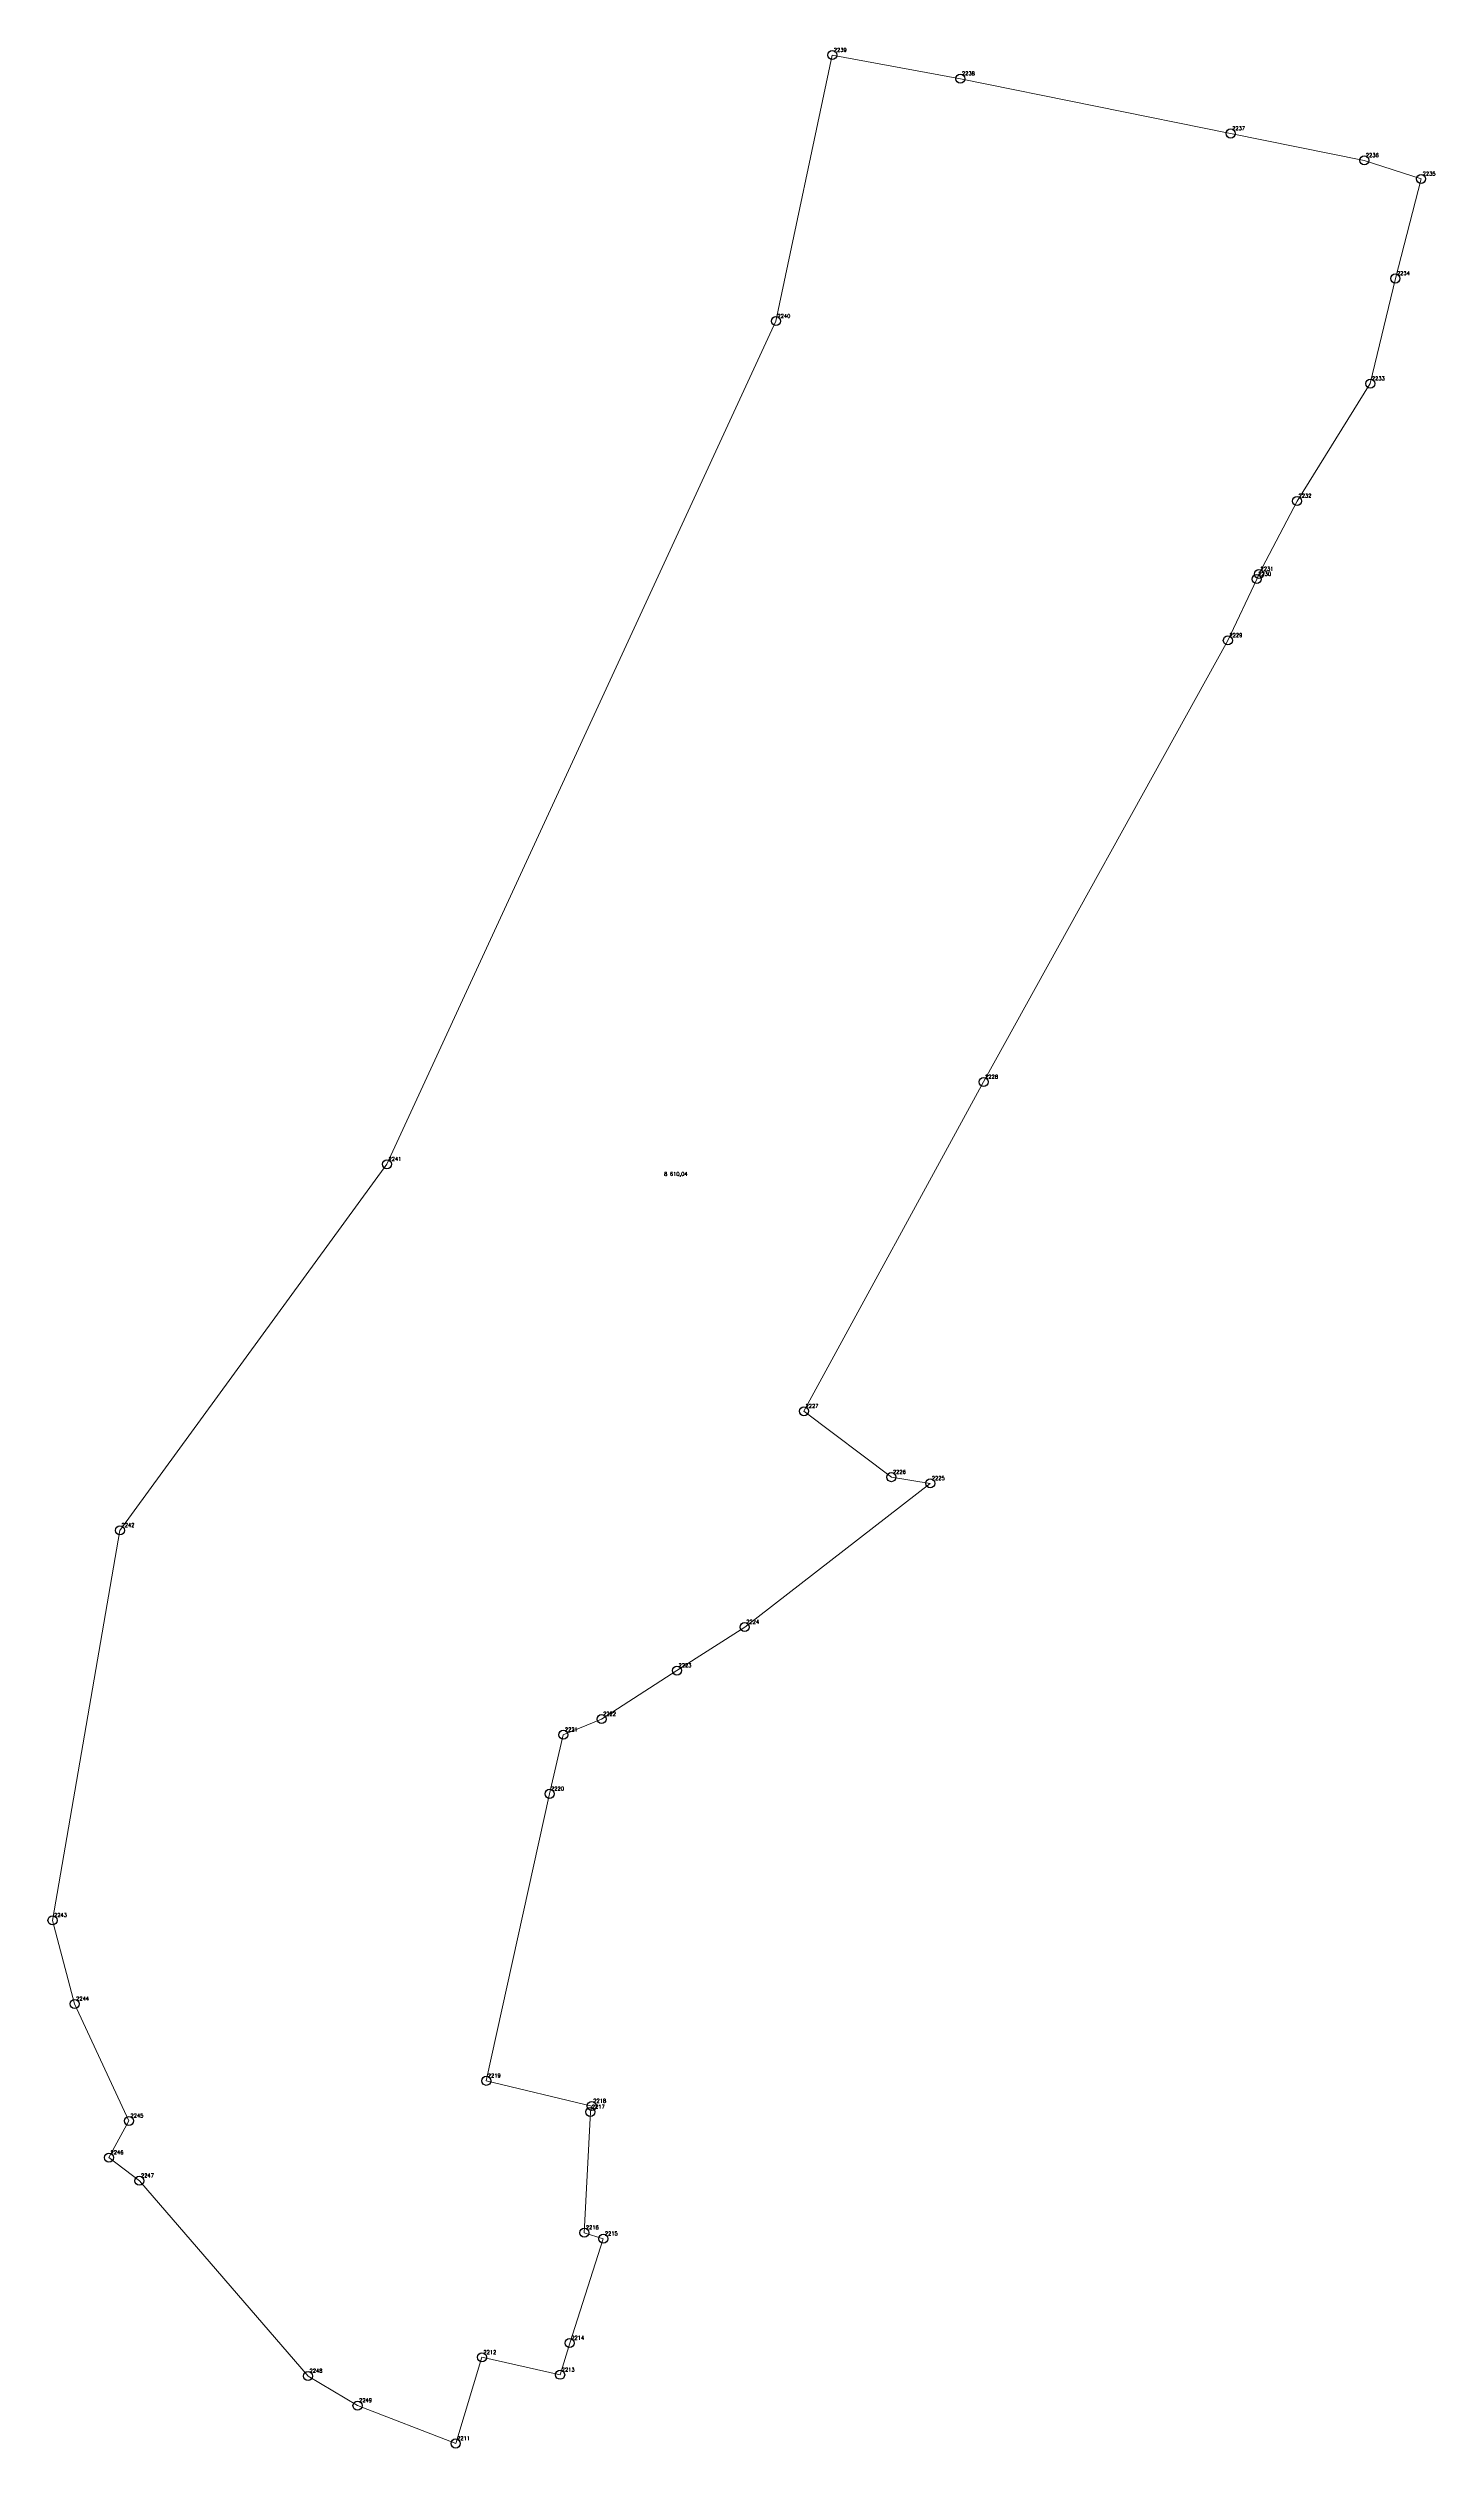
# Model space of a CAD drawing. Extents: x 1391578 to 1399811, y 355675 to 360827.
# Drawn here: x 1394252 to 1394366.9, y 360334.1 to 360532.9 of the extents above; entities that cross this region are included whole.
import ezdxf

# ---------------------------------------------------------------- set-up
doc = ezdxf.new("R2010")
doc.units = 0
doc.header["$PDMODE"] = 33
doc.header["$PDSIZE"] = 0.75
doc.layers.add('6 - утвержденные границы территорий окн', color=7, linetype='Continuous')
doc.styles.get("Standard").update_dxf_attribs({"font": 'simplex.shx'})

msp = doc.modelspace()

# ---------------------------------------------------------------- linework, layer by layer
at = {"layer": '6 - утвержденные границы территорий окн', "color": 7, "lineweight": 20}
msp.add_lwpolyline([(1394285.75, 360334.44), (1394277.61, 360337.58), (1394273.51, 360340.03), (1394259.54, 360356.2), (1394257.02, 360358.12), (1394258.67, 360361.16), (1394254.17, 360370.85), (1394252.34, 360377.77), (1394257.93, 360410.07), (1394280.05, 360440.4), (1394312.28, 360510.23), (1394316.94, 360532.27), (1394327.56, 360530.31), (1394349.95, 360525.77), (1394361.02, 360523.54), (1394365.73, 360522.01), (1394363.6, 360513.76), (1394361.52, 360505.05), (1394355.45, 360495.33), (1394352.3, 360489.28), (1394352.11, 360488.86), (1394349.72, 360483.78), (1394329.48, 360447.21), (1394314.6, 360419.94), (1394321.84, 360414.48), (1394325.06, 360413.96), (1394309.69, 360402.06), (1394304.08, 360398.46), (1394297.83, 360394.44), (1394294.66, 360393.14), (1394293.52, 360388.25), (1394288.28, 360364.48), (1394297.02, 360362.39), (1394296.9, 360361.9), (1394296.4, 360351.9), (1394297.97, 360351.4), (1394295.19, 360342.76), (1394294.4, 360340.13), (1394287.92, 360341.58), (1394285.75, 360334.44)], close=True, dxfattribs=at)
at = {"layer": '6 - утвержденные границы территорий окн'}
for p in [(1394316.94, 360532.27), (1394327.56, 360530.31), (1394349.95, 360525.77), (1394361.02, 360523.54), (1394365.73, 360522.01), (1394363.6, 360513.76), (1394312.28, 360510.23), (1394361.52, 360505.05), (1394355.45, 360495.33), (1394352.11, 360488.86), (1394352.3, 360489.28), (1394349.72, 360483.78), (1394329.48, 360447.21), (1394280.05, 360440.4), (1394314.6, 360419.94), (1394321.84, 360414.48), (1394325.06, 360413.96), (1394257.93, 360410.07), (1394309.69, 360402.06), (1394304.08, 360398.46), (1394297.83, 360394.44), (1394294.66, 360393.14), (1394293.52, 360388.25), (1394252.34, 360377.77), (1394254.17, 360370.85), (1394288.28, 360364.48), (1394297.02, 360362.39), (1394258.67, 360361.16), (1394296.9, 360361.9), (1394257.02, 360358.12), (1394259.54, 360356.2), (1394296.4, 360351.9), (1394297.97, 360351.4), (1394295.19, 360342.76), (1394287.92, 360341.58), (1394273.51, 360340.03), (1394294.4, 360340.13), (1394277.61, 360337.58), (1394285.75, 360334.44)]:
    msp.add_point(p, dxfattribs=at)

# ---------------------------------------------------------------- texts
at = {"layer": '6 - утвержденные границы территорий окн', "color": 7}
for s, p in [('2239', (1394317.07, 360532.54)), ('2238', (1394327.69, 360530.59)), ('2237', (1394350.08, 360526.05)), ('2236', (1394361.15, 360523.82)), ('2235', (1394365.86, 360522.29)), ('2234', (1394363.73, 360514.04)), ('2240', (1394312.4, 360510.5)), ('2233', (1394361.65, 360505.33)), ('2232', (1394355.58, 360495.61)), ('2231', (1394352.43, 360489.56)), ('2230', (1394352.24, 360489.14)), ('2229', (1394349.85, 360484.06)), ('2228', (1394329.61, 360447.49)), ('2241', (1394280.18, 360440.68)), ('8 610,04', (1394303.01, 360439.44)), ('2227', (1394314.73, 360420.22)), ('2226', (1394321.97, 360414.76)), ('2225', (1394325.19, 360414.24)), ('2242', (1394258.06, 360410.35)), ('2224', (1394309.82, 360402.34)), ('2223', (1394304.21, 360398.74)), ('2222', (1394297.96, 360394.72)), ('2221', (1394294.79, 360393.42)), ('2220', (1394293.65, 360388.53)), ('2243', (1394252.47, 360378.05)), ('2244', (1394254.3, 360371.13)), ('2219', (1394288.41, 360364.76)), ('2218', (1394297.15, 360362.67)), ('2245', (1394258.8, 360361.44)), ('2217', (1394297.03, 360362.18)), ('2246', (1394257.15, 360358.4)), ('2247', (1394259.67, 360356.48)), ('2216', (1394296.53, 360352.18)), ('2215', (1394298.1, 360351.68)), ('2214', (1394295.32, 360343.04)), ('2212', (1394288.04, 360341.85)), ('2248', (1394273.64, 360340.31)), ('2213', (1394294.53, 360340.4)), ('2249', (1394277.74, 360337.86)), ('2211', (1394285.87, 360334.72))]:
    msp.add_text(s, height=0.311, dxfattribs=at).set_placement(p)

doc.saveas('drawing.dxf')
